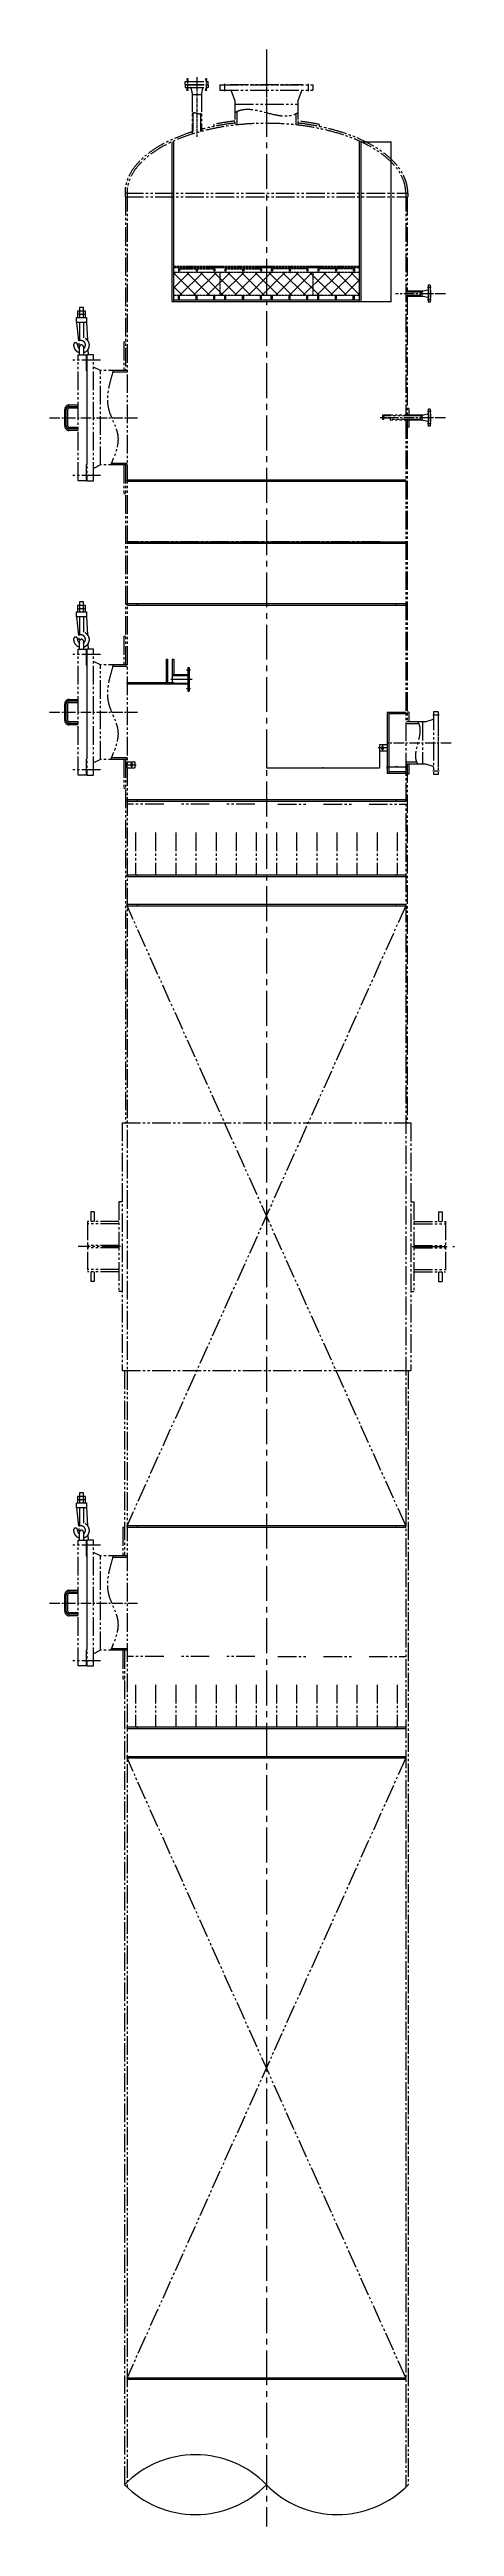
# Model space of a CAD drawing. Extents: x 45567 to 121349, y -17555 to 19241.
# Drawn here: x 115121 to 117736, y -1326 to 14660 of the extents above; entities that cross this region are included whole.
import ezdxf

# ---------------------------------------------------------------- set-up
doc = ezdxf.new("R2010")
doc.units = 0
doc.header["$LTSCALE"] = 30
doc.header["$MEASUREMENT"] = 0
doc.linetypes.add('CENTER2', pattern=[1.125, 0.75, -0.125, 0.125, -0.125])
doc.linetypes.add('LIDIVIDE', pattern=[0.65, 0.4, -0.05, 0.05, -0.05, 0.05, -0.05])
doc.layers.get('DEFPOINTS').update_dxf_attribs({"linetype": 'CONTINUOUS'})
for name, color, linetype in [('1', 2, 'CONTINUOUS'), ('2', 1, 'CONTINUOUS'), ('3', 3, 'CENTER2'), ('4', 3, 'CENTER2'), ('5', 6, 'LIDIVIDE')]:
    doc.layers.add(name, color=color, linetype=linetype)
doc.styles.add('HZ', font='simplex.shx', dxfattribs={"width": 0.75, "bigfont": 'SBTXT.shx'})
doc.dimstyles.new('STANDARD$0', dxfattribs={"dimtxt": 3.2, "dimasz": 2.8, "dimexe": 0.6, "dimexo": 0.6, "dimgap": 1, "dimtad": 1, "dimdec": 0, "dimzin": 0, "dimdsep": 46, "dimtxsty": 'HZ', "dimcen": 0.09, "dimadec": 0, "dimazin": 0, "dimtfac": 1, "dimtdec": 0, "dimtmove": 0, "dimatfit": 3, "dimfxl": 0, "dimtolj": 1, "dimtzin": 0, "dimarcsym": 0})

# ---------------------------------------------------------------- blocks, each defined once
blk = doc.blocks.new('*D2406')
at = {"layer": '1', "color": 0, "lineweight": -2}
for p, q in [((117132, 14065), (117329, 14065)), ((117328, 13037), (117328, 14062)), ((117132, 13034), (117329, 13034))]:
    blk.add_line(p, q, dxfattribs=at)
at = {"layer": '1', "color": 0}
for points in [[(117328, 14062), (117329, 14062), (117328, 14065)], [(117328, 13037), (117329, 13037), (117328, 13034)]]:
    blk.add_solid(points, dxfattribs=at)
at = {"layer": 'DEFPOINTS', "color": 0}
for p in [(117132, 14065), (117328, 14065), (117132, 13034)]:
    blk.add_point(p, dxfattribs=at)
at = {"layer": '1', "color": 0, "insert": (117326, 13550), "char_height": 3.2, "attachment_point": 5, "rotation": 90, "style": 'HZ'}
blk.add_mtext('\\A1;1031', dxfattribs=at)
blk = doc.blocks.new('*D2510')
at = {"layer": '1', "color": 0, "lineweight": -2}
for p, q in [((116522, 10132), (116522, 10022)), ((117252, 10132), (117252, 10022)), ((117249, 10023), (116524, 10023))]:
    blk.add_line(p, q, dxfattribs=at)
at = {"layer": '1', "color": 0}
for points in [[(116524, 10023), (116524, 10022), (116522, 10023)], [(117249, 10023), (117249, 10022), (117252, 10023)]]:
    blk.add_solid(points, dxfattribs=at)
at = {"layer": 'DEFPOINTS', "color": 0}
for p in [(116522, 10133), (117252, 10133), (116522, 10023)]:
    blk.add_point(p, dxfattribs=at)
at = {"layer": '1', "color": 0, "insert": (116887, 10025), "char_height": 3.2, "attachment_point": 5, "style": 'HZ'}
blk.add_mtext('\\A1;730', dxfattribs=at)
blk = doc.blocks.new('*D2511')
at = {"layer": '1', "color": 0, "lineweight": -2}
for p, q in [((117302, 10023), (117302, 10032)), ((117304, 10031), (117419, 10031)), ((117422, 10023), (117422, 10032))]:
    blk.add_line(p, q, dxfattribs=at)
at = {"layer": '1', "color": 0}
for points in [[(117304, 10032), (117304, 10031), (117302, 10031)], [(117419, 10032), (117419, 10031), (117422, 10031)]]:
    blk.add_solid(points, dxfattribs=at)
at = {"layer": 'DEFPOINTS', "color": 0}
for p in [(117302, 10022), (117422, 10031), (117422, 10022)]:
    blk.add_point(p, dxfattribs=at)
at = {"layer": '1', "color": 0, "insert": (117362, 10034), "char_height": 3.2, "attachment_point": 5, "style": 'HZ'}
blk.add_mtext('\\A1;120', dxfattribs=at)

msp = doc.modelspace()

# ---------------------------------------------------------------- hatches: boundary and pattern name
at = {"layer": '5'}
h = msp.add_hatch(dxfattribs=at)
h.set_pattern_fill('ANSI37', color=256, scale=500, style=0)
h.set_pattern_definition([(45, (-7331.306, 9e-13), (-44.194174, 44.194174), []), (135, (-7331.306, 9e-13), (-44.194174, -44.194174), [])])
h.paths.add_polyline_path([(116221.51454, 13074.188328), (116221.51454, 13224.188328), (115921.51454, 13224.188328), (115921.51454, 13074.188328)])
h.paths.add_polyline_path([(116521.51454, 13074.188328), (116521.51454, 13224.188328), (116221.51454, 13224.188328), (116221.51454, 13074.188328)])
h.paths.add_polyline_path([(116821.51454, 13074.188328), (116821.51454, 13224.188328), (116521.51454, 13224.188328), (116521.51454, 13074.188328)])
h.paths.add_polyline_path([(117121.51454, 13074.188328), (117121.51454, 13224.188328), (116821.51454, 13224.188328), (116821.51454, 13074.188328)])

# ---------------------------------------------------------------- linework, layer by layer
at = {"layer": '1'}
for centre, start, end in [((116063.51454, -1501.704425), 44.2229665994, 135.7770334006), ((116063.51454, -610.218672), 224.2229665994, 315.7770334006), ((116979.51454, -610.218672), 224.2229665994, 315.7770334006)]:
    msp.add_arc(centre, 639.101488, start, end, dxfattribs=at)
at = {"layer": '2'}
for p, q in [((115921.51454, 14069.598525), (115921.51454, 13034.188328)), ((117121.51454, 14069.598525), (117121.51454, 13034.188328)), ((115911.51454, 14065.058393), (115911.51454, 13034.188328)), ((117131.51454, 14065.058393), (117131.51454, 13034.188328)), ((115608.51454, 13734.188328), (115608.51454, 13709.188328)), ((115911.51454, 13034.188328), (117131.51454, 13034.188328)), ((115921.51454, 13044.188328), (117121.51454, 13044.188328)), ((115621.51454, 11884.188328), (117421.51454, 11884.188328)), ((115621.51454, 11874.188328), (115621.51454, 11884.188328)), ((115621.51454, 11874.188328), (117421.51454, 11874.188328)), ((115686.51454, 11884.188328), (115686.51454, 11874.188328)), ((117356.51454, 11884.188328), (117356.51454, 11874.188328)), ((117421.51454, 11874.188328), (117421.51454, 11884.188328)), ((115621.51454, 11484.188328), (117421.51454, 11484.188328)), ((115621.51454, 11474.188328), (115621.51454, 11484.188328)), ((115621.51454, 11474.188328), (117421.51454, 11474.188328)), ((115686.51454, 11484.188328), (115686.51454, 11474.188328)), ((117356.51454, 11484.188328), (117356.51454, 11474.188328)), ((117421.51454, 11474.188328), (117421.51454, 11484.188328)), ((115621.51454, 11084.188328), (117421.51454, 11084.188328)), ((115621.51454, 11074.188328), (115621.51454, 11084.188328)), ((115621.51454, 11074.188328), (117421.51454, 11074.188328)), ((115686.51454, 11084.188328), (115686.51454, 11074.188328)), ((117356.51454, 11084.188328), (117356.51454, 11074.188328)), ((117421.51454, 11074.188328), (117421.51454, 11084.188328)), ((115873.51454, 10726.188328), (115883.51454, 10726.188328)), ((115873.51454, 10726.188328), (115873.51454, 10576.188328)), ((115883.51454, 10726.188328), (115883.51454, 10576.188328)), ((115913.51454, 10726.188328), (115913.51454, 10576.188328)), ((115913.51454, 10726.188328), (115923.51454, 10726.188328)), ((115923.51454, 10726.188328), (115923.51454, 10626.488328)), ((115621.51454, 10576.188328), (115923.51454, 10576.188328)), ((115621.51454, 10566.188328), (115621.51454, 10576.188328)), ((115621.51454, 10566.188328), (116013.51454, 10566.188328)), ((115913.51454, 10626.488328), (116013.51454, 10626.488328)), ((115913.51454, 10620.888328), (116013.51454, 10620.888328)), ((115923.51454, 10576.188328), (115923.51454, 10571.188328)), ((115923.51454, 10571.788328), (116013.51454, 10571.788328)), ((116013.51454, 10672.538328), (116013.51454, 10520.138328)), ((116013.51454, 10672.538328), (116023.51454, 10672.538328)), ((116023.51454, 10672.538328), (116023.51454, 10520.138328)), ((116013.51454, 10520.138328), (116023.51454, 10520.138328)), ((117301.51454, 10382.688328), (117301.51454, 9987.688328)), ((117421.51454, 10382.688328), (117301.51454, 10382.688328)), ((117311.51454, 10382.688328), (117311.51454, 9987.688328)), ((117421.51454, 10372.688328), (117311.51454, 10372.688328)), ((117421.51454, 10382.688328), (117421.51454, 10372.688328)), ((117251.51454, 10172.688328), (117251.51454, 10132.688328)), ((117301.51454, 10172.688328), (117251.51454, 10172.688328)), ((117301.51454, 10132.688328), (117251.51454, 10132.688328)), ((117265.51454, 10156.688328), (117265.51454, 10148.688328)), ((117277.51454, 10156.688328), (117277.51454, 10148.688328)), ((115621.51454, 10064.188328), (115671.51454, 10064.188328)), ((115621.51454, 10024.188328), (115621.51454, 10064.188328)), ((115621.51454, 10024.188328), (115671.51454, 10024.188328)), ((115645.51454, 10048.188328), (115645.51454, 10040.188328)), ((115657.51454, 10048.188328), (115657.51454, 10040.188328)), ((115671.51454, 10064.188328), (115671.51454, 10024.188328)), ((117421.51454, 9987.688328), (117301.51454, 9987.688328)), ((117421.51454, 9997.688328), (117311.51454, 9997.688328)), ((117421.51454, 9997.688328), (117421.51454, 9987.688328)), ((115621.51454, 9819.188328), (117421.51454, 9819.188328)), ((115621.51454, 9809.188328), (115621.51454, 9819.188328)), ((115621.51454, 9809.188328), (117421.51454, 9809.188328)), ((115686.51454, 9819.188328), (115686.51454, 9809.188328)), ((117356.51454, 9819.188328), (117356.51454, 9809.188328)), ((117421.51454, 9809.188328), (117421.51454, 9819.188328)), ((115621.51454, 9334.188328), (117421.51454, 9334.188328)), ((115621.51454, 9324.188328), (115621.51454, 9334.188328)), ((115621.51454, 9324.188328), (117421.51454, 9324.188328)), ((115686.51454, 9334.188328), (115686.51454, 9324.188328)), ((117356.51454, 9334.188328), (117356.51454, 9324.188328)), ((117421.51454, 9324.188328), (117421.51454, 9334.188328)), ((115621.51454, 9144.188328), (117421.51454, 9144.188328)), ((115621.51454, 9134.188328), (115621.51454, 9144.188328)), ((115621.51454, 9134.188328), (117421.51454, 9134.188328)), ((115686.51454, 9144.188328), (115686.51454, 9134.188328)), ((117356.51454, 9144.188328), (117356.51454, 9134.188328)), ((117421.51454, 9134.188328), (117421.51454, 9144.188328)), ((115621.51454, 5134.188328), (117421.51454, 5134.188328)), ((115621.51454, 5124.188328), (115621.51454, 5134.188328)), ((115621.51454, 5124.188328), (117421.51454, 5124.188328)), ((115686.51454, 5134.188328), (115686.51454, 5124.188328)), ((117356.51454, 5134.188328), (117356.51454, 5124.188328)), ((117421.51454, 5124.188328), (117421.51454, 5134.188328)), ((115621.51454, 3834.188328), (117421.51454, 3834.188328)), ((115621.51454, 3824.188328), (115621.51454, 3834.188328)), ((115621.51454, 3824.188328), (117421.51454, 3824.188328)), ((115686.51454, 3834.188328), (115686.51454, 3824.188328)), ((117356.51454, 3834.188328), (117356.51454, 3824.188328)), ((117421.51454, 3824.188328), (117421.51454, 3834.188328)), ((115621.51454, 3644.188328), (117421.51454, 3644.188328)), ((115621.51454, 3634.188328), (115621.51454, 3644.188328)), ((115621.51454, 3634.188328), (117421.51454, 3634.188328)), ((115686.51454, 3644.188328), (115686.51454, 3634.188328)), ((117356.51454, 3644.188328), (117356.51454, 3634.188328)), ((117421.51454, 3634.188328), (117421.51454, 3644.188328)), ((115621.51454, -365.811672), (117421.51454, -365.811672)), ((115621.51454, -375.811672), (115621.51454, -365.811672)), ((115621.51454, -375.811672), (115621.51454, -365.811672)), ((115621.51454, -375.811672), (117421.51454, -375.811672)), ((115686.51454, -365.811672), (115686.51454, -375.811672)), ((117356.51454, -365.811672), (117356.51454, -375.811672)), ((117421.51454, -375.811672), (117421.51454, -365.811672)), ((117421.51454, -375.811672), (117421.51454, -365.811672))]:
    msp.add_line(p, q, dxfattribs=at)
for centre, radius, start, end in [((115918.51454, 10571.188328), 5, 270, 360), ((117271.51454, 10156.688328), 6, 0, 180), ((117271.51454, 10148.688328), 6, 180, 360), ((115651.51454, 10048.188328), 6, 360, 180), ((115651.51454, 10040.188328), 6, 180, 0)]:
    msp.add_arc(centre, radius, start, end, dxfattribs=at)
at = {"layer": '3', "ltscale": 10}
for p, q in [((116521.51454, 14660.444857), (116521.51454, -1325.650288)), ((115903.769064, 10596.338328), (116041.413334, 10596.338328)), ((116005.6701, 10656.638328), (116031.685253, 10656.638328)), ((116013.51454, 10661.138328), (116023.51454, 10661.138328)), ((116013.51454, 10652.138328), (116023.51454, 10652.138328)), ((116005.6701, 10536.038328), (116031.685253, 10536.038328)), ((116013.51454, 10540.538328), (116023.51454, 10540.538328)), ((116013.51454, 10531.538328), (116023.51454, 10531.538328)), ((117463.544029, 6934.188328), (117736.085157, 6934.188328))]:
    msp.add_line(p, q, dxfattribs=at)
at = {"layer": '3', "ltscale": 3}
for p, q in [((117678.62, 13084.188328), (117354.793713, 13084.188328)), ((115121.060909, 12284.188328), (115688.235366, 12284.188328)), ((117678.62, 12284.188328), (117256.448947, 12284.188328)), ((115121.060909, 10384.188328), (115688.235366, 10384.188328)), ((117306.044564, 10152.688328), (117242.715953, 10152.688328)), ((117271.51454, 10168.384726), (117271.51454, 10137.697756)), ((117714.573922, 10184.188328), (117301.149183, 10184.188328)), ((115616.984516, 10044.188328), (115680.313126, 10044.188328)), ((115651.51454, 10059.884726), (115651.51454, 10029.197756)), ((115121.060909, 4634.188328), (115688.235366, 4634.188328))]:
    msp.add_line(p, q, dxfattribs=at)
at = {"layer": '4'}
for p, q in [((116011.26454, 14473.533609), (116011.26454, 14393.486048)), ((116071.51454, 14481.124148), (116071.51454, 14096.70811)), ((116131.76454, 14473.533609), (116131.76454, 14393.486048)), ((116521.51454, 14444.188328), (116521.51454, 14124.188328))]:
    msp.add_line(p, q, dxfattribs=at)
at = {"layer": '5', "ltscale": 10}
for p, q in [((115996.51454, 14435.788328), (115996.51454, 14453.688328)), ((115996.51454, 14453.688328), (116146.51454, 14453.688328)), ((115996.51454, 14435.788328), (116146.51454, 14435.788328)), ((115996.51454, 14432.588328), (116146.51454, 14432.588328)), ((115996.51454, 14432.588328), (115996.51454, 14414.688328)), ((115996.51454, 14414.688328), (116146.51454, 14414.688328)), ((116005.497766, 14472.489326), (116017.031314, 14460.955778)), ((116017.031314, 14472.489326), (116005.497766, 14460.955778)), ((116005.497766, 14395.887331), (116017.031314, 14407.420879)), ((116017.031314, 14395.887331), (116005.497766, 14407.420879)), ((116025.51454, 14434.188328), (116025.51454, 14435.788328)), ((116025.51454, 14434.188328), (116117.51454, 14434.188328)), ((116025.51454, 14434.188328), (116025.51454, 14432.588328)), ((116025.51454, 14434.188328), (116117.51454, 14434.188328)), ((116033.365008, 14411.276844), (116041.230903, 14379.724383)), ((116109.664071, 14411.276844), (116101.798176, 14379.724383)), ((116117.51454, 14434.188328), (116117.51454, 14435.788328)), ((116117.51454, 14434.188328), (116117.51454, 14432.588328)), ((116137.531314, 14472.489326), (116125.997766, 14460.955778)), ((116125.997766, 14472.489326), (116137.531314, 14460.955778)), ((116137.531314, 14395.887331), (116125.997766, 14407.420879)), ((116125.997766, 14395.887331), (116137.531314, 14407.420879)), ((116146.51454, 14435.788328), (116146.51454, 14453.688328)), ((116146.51454, 14432.588328), (116146.51454, 14414.688328)), ((116221.51454, 14432.588328), (116821.51454, 14432.588328)), ((116221.51454, 14432.588328), (116221.51454, 14397.188328)), ((116221.51454, 14397.188328), (116821.51454, 14397.188328)), ((116251.51454, 14439.188328), (116251.51454, 14392.188328)), ((116286.51454, 14434.188328), (116756.51454, 14434.188328)), ((116286.51454, 14434.188328), (116286.51454, 14432.588328)), ((116294.104979, 14394.257503), (116318.032085, 14329.947495)), ((116748.9241, 14394.257503), (116724.996994, 14329.947495)), ((116756.51454, 14434.188328), (116756.51454, 14432.588328)), ((116791.51454, 14439.188328), (116791.51454, 14392.188328)), ((116821.51454, 14432.588328), (116821.51454, 14397.188328)), ((116041.36454, 14378.635867), (116041.36454, 14114.798357)), ((116041.36454, 14370.188328), (116101.66454, 14370.188328)), ((116046.96454, 14252.224912), (116046.96454, 14116.550165)), ((116096.06454, 14246.47738), (116096.06454, 14130.733501)), ((116101.66454, 14378.635867), (116101.66454, 14132.222867)), ((116318.31454, 14328.37832), (116318.31454, 14172.568802)), ((116318.31454, 14307.188328), (116724.71454, 14307.188328)), ((116330.81454, 14260.5811), (116330.81454, 14173.970521)), ((116712.21454, 14246.397896), (116712.21454, 14173.970521)), ((116724.71454, 14328.37832), (116724.71454, 14172.568802)), ((116181.51454, 14177.367261), (116181.51454, 14164.106885)), ((116861.51454, 14177.367289), (116861.51454, 14164.107078)), ((115608.51454, 13734.188328), (117434.51454, 13734.188328)), ((115608.51454, 13709.188328), (117434.51454, 13709.188328)), ((115611.51454, 13709.188328), (115611.51454, 12588.988328)), ((115621.51454, 13734.188328), (115621.51454, -1071.831835)), ((117421.51454, 13734.188328), (117421.51454, 12301.038328)), ((117431.51454, 13709.188328), (117431.51454, 13101.038328)), ((117434.51454, 13734.188328), (117434.51454, 13709.188328)), ((117586.51454, 13123.938328), (117562.01454, 13123.938328)), ((117579.91454, 13139.188328), (117567.01454, 13139.188328)), ((117567.01454, 13139.188328), (117567.01454, 13029.188328)), ((117579.91454, 13139.188328), (117579.91454, 13029.188328)), ((117581.51454, 13109.688328), (117579.91454, 13109.688328)), ((117581.51454, 13109.688328), (117581.51454, 13058.688328)), ((115352.904679, 12972.528328), (115302.104679, 12972.528328)), ((115302.104679, 12972.528328), (115302.104679, 12931.888328)), ((115302.104679, 12952.208328), (115352.904679, 12952.208328)), ((115340.204679, 12995.388328), (115314.804679, 12995.388328)), ((115314.804679, 12995.388328), (115314.804679, 12931.888328)), ((115340.204679, 12931.888328), (115340.204679, 12995.388328)), ((115352.904679, 12931.888328), (115352.904679, 12972.528328)), ((117532.021613, 13101.038328), (117421.51454, 13101.038328)), ((117519.562643, 13095.498328), (117421.51454, 13095.498328)), ((117514.616437, 13072.878328), (117421.51454, 13072.878328)), ((117532.021613, 13067.338328), (117421.51454, 13067.338328)), ((117431.51454, 13067.338328), (117431.51454, 12301.038328)), ((117525.51454, 13101.038328), (117525.51454, 13067.338328)), ((117563.488704, 13107.906512), (117532.995777, 13101.145037)), ((117563.488704, 13060.470144), (117532.995777, 13067.231619)), ((117586.51454, 13044.438328), (117562.01454, 13044.438328)), ((117579.91454, 13029.188328), (117567.01454, 13029.188328)), ((117581.51454, 13058.688328), (117579.91454, 13058.688328)), ((115295.878309, 12931.888328), (115327.504679, 12931.888328)), ((115295.878309, 12898.868328), (115295.878309, 12931.888328)), ((115360.055851, 12898.868328), (115295.878309, 12898.868328)), ((115295.878309, 12898.868328), (115313.324164, 12730.862177)), ((115314.804679, 12898.868328), (115314.804679, 12780.758328)), ((115327.504679, 12931.888328), (115360.055851, 12931.888328)), ((115340.204679, 12898.868328), (115340.204679, 12799.808328)), ((115360.055851, 12931.888328), (115360.055851, 12898.868328)), ((115360.055851, 12898.868328), (115365.605213, 12785.127354)), ((115450.535492, 12656.721661), (115272.493587, 12656.721661)), ((115450.535492, 12656.721661), (115272.493587, 12656.721661)), ((115306.360254, 12690.588328), (115358.611683, 12690.588328)), ((115306.360254, 11877.788328), (115306.360254, 12690.588328)), ((115314.804679, 12690.588328), (115314.804679, 12741.388328)), ((115340.204679, 12741.388328), (115340.204679, 12690.588328)), ((115358.611683, 12690.588328), (115358.611683, 12588.988328)), ((115406.025016, 12690.588328), (115361.51454, 12690.588328)), ((115361.51454, 12690.588328), (115361.51454, 11877.788328)), ((115368.641317, 12722.8987), (115370.217723, 12690.588328)), ((115406.025016, 11877.788328), (115406.025016, 12690.588328)), ((115601.51454, 12774.188328), (115611.51454, 12774.188328)), ((115601.51454, 12774.188328), (115601.51454, 12588.988328)), ((115358.611683, 12588.988328), (115361.51454, 12586.085471)), ((115361.51454, 12586.085471), (115361.51454, 11982.291186)), ((115450.535492, 12588.988328), (115406.025016, 12611.243566)), ((115621.51454, 12588.988328), (115450.535492, 12588.988328)), ((115450.535492, 11979.388328), (115450.535492, 12588.988328)), ((115621.51454, 12578.988328), (115529.200537, 12578.988328)), ((115219.27454, 12230.969281), (115219.27454, 12337.407376)), ((115228.95073, 12230.969281), (115228.95073, 12337.407376)), ((115238.626921, 12230.969281), (115238.626921, 12337.407376)), ((115248.303111, 12366.435947), (115306.360254, 12366.435947)), ((115248.303111, 12356.759757), (115306.360254, 12356.759757)), ((115248.303111, 12347.083566), (115306.360254, 12347.083566)), ((117441.51454, 12344.188328), (117431.51454, 12344.188328)), ((117441.51454, 12344.188328), (117441.51454, 12301.038328)), ((117586.51454, 12323.938328), (117562.01454, 12323.938328)), ((117579.91454, 12339.188328), (117567.01454, 12339.188328)), ((117567.01454, 12339.188328), (117567.01454, 12229.188328)), ((117579.91454, 12339.188328), (117579.91454, 12229.188328)), ((117581.51454, 12309.688328), (117579.91454, 12309.688328)), ((117581.51454, 12309.688328), (117581.51454, 12258.688328)), ((115306.360254, 12221.29309), (115248.303111, 12221.29309)), ((115306.360254, 12211.6169), (115248.303111, 12211.6169)), ((115306.360254, 12201.940709), (115248.303111, 12201.940709)), ((117532.021613, 12301.038328), (117271.51454, 12301.038328)), ((117271.51454, 12301.038328), (117271.51454, 12272.878328)), ((117277.05454, 12272.878328), (117271.51454, 12272.878328)), ((117519.562643, 12295.498328), (117277.05454, 12295.498328)), ((117277.05454, 12295.498328), (117277.05454, 12272.878328)), ((117277.05454, 12284.188328), (117321.51454, 12284.188328)), ((117321.51454, 12284.188328), (117321.51454, 12267.338328)), ((117514.616437, 12272.878328), (117321.51454, 12272.878328)), ((117532.021613, 12267.338328), (117321.51454, 12267.338328)), ((117421.51454, 12267.338328), (117421.51454, -1071.831835)), ((117431.51454, 12267.338328), (117431.51454, 10320.688328)), ((117441.51454, 12224.188328), (117431.51454, 12224.188328)), ((117441.51454, 12267.338328), (117441.51454, 12224.188328)), ((117525.51454, 12301.038328), (117525.51454, 12267.338328)), ((117563.488704, 12307.906512), (117532.995777, 12301.145037)), ((117563.488704, 12260.470144), (117532.995777, 12267.231619)), ((117586.51454, 12244.438328), (117562.01454, 12244.438328)), ((117579.91454, 12229.188328), (117567.01454, 12229.188328)), ((117581.51454, 12258.688328), (117579.91454, 12258.688328)), ((115450.535492, 11911.654995), (115272.493587, 11911.654995)), ((115450.535492, 11911.654995), (115272.493587, 11911.654995)), ((115358.611683, 11877.788328), (115306.360254, 11877.788328)), ((115361.51454, 11982.291186), (115358.611683, 11979.388328)), ((115358.611683, 11979.388328), (115358.611683, 11877.788328)), ((115361.51454, 11877.788328), (115406.025016, 11877.788328)), ((115450.535492, 11979.388328), (115406.025016, 11957.13309)), ((115621.51454, 11979.388328), (115450.535492, 11979.388328)), ((115621.51454, 11989.388328), (115519.991888, 11989.388328)), ((115601.51454, 11979.388328), (115601.51454, 11794.188328)), ((115611.51454, 11979.388328), (115611.51454, 10688.988328)), ((115787.40017, 11884.188328), (117421.51454, 11884.188328)), ((115601.51454, 11794.188328), (115611.51454, 11794.188328)), ((117255.628909, 11484.188328), (115621.51454, 11484.188328)), ((115295.878309, 11031.888328), (115327.504679, 11031.888328)), ((115295.878309, 10998.868328), (115295.878309, 11031.888328)), ((115352.904679, 11072.528328), (115302.104679, 11072.528328)), ((115302.104679, 11072.528328), (115302.104679, 11031.888328)), ((115302.104679, 11052.208328), (115352.904679, 11052.208328)), ((115340.204679, 11095.388328), (115314.804679, 11095.388328)), ((115314.804679, 11095.388328), (115314.804679, 11031.888328)), ((115327.504679, 11031.888328), (115360.055851, 11031.888328)), ((115340.204679, 11031.888328), (115340.204679, 11095.388328)), ((115352.904679, 11031.888328), (115352.904679, 11072.528328)), ((115360.055851, 11031.888328), (115360.055851, 10998.868328)), ((115787.40017, 11084.188328), (117421.51454, 11084.188328)), ((115360.055851, 10998.868328), (115295.878309, 10998.868328)), ((115295.878309, 10998.868328), (115313.324164, 10830.862177)), ((115314.804679, 10998.868328), (115314.804679, 10880.758328)), ((115340.204679, 10998.868328), (115340.204679, 10899.808328)), ((115360.055851, 10998.868328), (115365.605213, 10885.127354)), ((115601.51454, 10874.188328), (115611.51454, 10874.188328)), ((115601.51454, 10874.188328), (115601.51454, 10688.988328)), ((115450.535492, 10756.721661), (115272.493587, 10756.721661)), ((115450.535492, 10756.721661), (115272.493587, 10756.721661)), ((115306.360254, 10790.588328), (115358.611683, 10790.588328)), ((115306.360254, 9977.788328), (115306.360254, 10790.588328)), ((115314.804679, 10790.588328), (115314.804679, 10841.388328)), ((115340.204679, 10841.388328), (115340.204679, 10790.588328)), ((115358.611683, 10790.588328), (115358.611683, 10688.988328)), ((115406.025016, 10790.588328), (115361.51454, 10790.588328)), ((115361.51454, 10790.588328), (115361.51454, 9977.788328)), ((115368.641317, 10822.8987), (115370.217723, 10790.588328)), ((115406.025016, 9977.788328), (115406.025016, 10790.588328)), ((115450.535492, 10688.988328), (115406.025016, 10711.243566)), ((115358.611683, 10688.988328), (115361.51454, 10686.085471)), ((115361.51454, 10686.085471), (115361.51454, 10082.291186)), ((115621.51454, 10688.988328), (115450.535492, 10688.988328)), ((115450.535492, 10079.388328), (115450.535492, 10688.988328)), ((115621.51454, 10678.988328), (115529.200537, 10678.988328)), ((115219.27454, 10330.969281), (115219.27454, 10437.407376)), ((115228.95073, 10330.969281), (115228.95073, 10437.407376)), ((115238.626921, 10330.969281), (115238.626921, 10437.407376)), ((115248.303111, 10466.435947), (115306.360254, 10466.435947)), ((115248.303111, 10456.759757), (115306.360254, 10456.759757)), ((115248.303111, 10447.083566), (115306.360254, 10447.083566)), ((115306.360254, 10321.29309), (115248.303111, 10321.29309)), ((115306.360254, 10311.6169), (115248.303111, 10311.6169)), ((115306.360254, 10301.940709), (115248.303111, 10301.940709)), ((117548.83161, 10320.688328), (117421.51454, 10320.688328)), ((117505.49145, 10307.988328), (117421.51454, 10307.988328)), ((117441.51454, 10384.188328), (117431.51454, 10384.188328)), ((117441.51454, 10384.188328), (117441.51454, 10320.688328)), ((117529.51454, 10320.688328), (117529.51454, 10047.688328)), ((117597.849648, 10335.705061), (117550.166719, 10320.890947)), ((117636.51454, 10365.188328), (117596.01454, 10365.188328)), ((117629.91454, 10386.688328), (117601.01454, 10386.688328)), ((117601.01454, 10386.688328), (117601.01454, 9981.688328)), ((117629.91454, 10386.688328), (117629.91454, 9981.688328)), ((117631.51454, 10346.188328), (117629.91454, 10346.188328)), ((117631.51454, 10346.188328), (117631.51454, 10022.188328)), ((115361.51454, 10082.291186), (115358.611683, 10079.388328)), ((115358.611683, 10079.388328), (115358.611683, 9977.788328)), ((115450.535492, 10079.388328), (115406.025016, 10057.13309)), ((115621.51454, 10079.388328), (115450.535492, 10079.388328)), ((115621.51454, 10089.388328), (115519.991888, 10089.388328)), ((115601.51454, 10079.388328), (115601.51454, 9894.188328)), ((115611.51454, 10079.388328), (115611.51454, 7734.188328)), ((115450.535492, 10011.654995), (115272.493587, 10011.654995)), ((115450.535492, 10011.654995), (115272.493587, 10011.654995)), ((115358.611683, 9977.788328), (115306.360254, 9977.788328)), ((115361.51454, 9977.788328), (115406.025016, 9977.788328)), ((117491.851696, 10060.388328), (117421.51454, 10060.388328)), ((117548.83161, 10047.688328), (117421.51454, 10047.688328)), ((117431.51454, 10047.688328), (117431.51454, 7734.188328)), ((117441.51454, 9984.188328), (117431.51454, 9984.188328)), ((117441.51454, 10047.688328), (117441.51454, 9984.188328)), ((117597.849648, 10032.671595), (117550.166719, 10047.485709)), ((117636.51454, 10003.188328), (117596.01454, 10003.188328)), ((117629.91454, 9981.688328), (117601.01454, 9981.688328)), ((117631.51454, 10022.188328), (117629.91454, 10022.188328)), ((115601.51454, 9894.188328), (115611.51454, 9894.188328)), ((115858.438137, 9789.032421), (115621.51454, 9789.032421)), ((116152.574935, 9789.032421), (115961.152573, 9789.032421)), ((116446.711733, 9789.032421), (116255.289371, 9789.032421)), ((116596.317347, 9789.032421), (116787.739709, 9789.032421)), ((116890.454145, 9789.032421), (117081.876507, 9789.032421)), ((117184.590943, 9789.032421), (117421.51454, 9789.032421)), ((115676.51454, 9606.621313), (115676.51454, 9334.188328)), ((115806.51454, 9606.621313), (115806.51454, 9334.188328)), ((115936.51454, 9606.621313), (115936.51454, 9334.188328)), ((116066.51454, 9606.621313), (116066.51454, 9334.188328)), ((116196.51454, 9606.621313), (116196.51454, 9334.188328)), ((116326.51454, 9606.621313), (116326.51454, 9334.188328)), ((116456.51454, 9606.621313), (116456.51454, 9334.188328)), ((116586.51454, 9606.621313), (116586.51454, 9334.188328)), ((116716.51454, 9606.621313), (116716.51454, 9334.188328)), ((116846.51454, 9606.621313), (116846.51454, 9334.188328)), ((116976.51454, 9606.621313), (116976.51454, 9334.188328)), ((117106.51454, 9606.621313), (117106.51454, 9334.188328)), ((117236.51454, 9606.621313), (117236.51454, 9334.188328)), ((117366.51454, 9606.621313), (117366.51454, 9334.188328)), ((117421.51454, 9134.188328), (115621.51454, 5134.188328)), ((117421.51454, 5134.188328), (115621.51454, 9134.188328)), ((115589.51454, 7734.188328), (117453.51454, 7734.188328)), ((115589.51454, 7734.188328), (115589.51454, 6134.188328)), ((117453.51454, 7734.188328), (117453.51454, 6134.188328)), ((115569.51454, 7224.188328), (115569.51454, 6644.188328)), ((115589.51454, 7224.188328), (115569.51454, 7224.188328)), ((117453.51454, 7224.188328), (117473.51454, 7224.188328)), ((117473.51454, 7224.188328), (117473.51454, 6644.188328)), ((115569.51454, 7096.688328), (115365.51454, 7096.688328)), ((115365.51454, 7096.688328), (115365.51454, 6771.688328)), ((115569.51454, 7080.688328), (115365.51454, 7080.688328)), ((115387.51454, 7159.188328), (115387.51454, 7096.688328)), ((115409.51454, 7159.188328), (115387.51454, 7159.188328)), ((115409.51454, 7159.188328), (115409.51454, 7096.688328)), ((117473.51454, 7096.688328), (117677.51454, 7096.688328)), ((117473.51454, 7080.688328), (117677.51454, 7080.688328)), ((117633.51454, 7159.188328), (117633.51454, 7096.688328)), ((117633.51454, 7159.188328), (117655.51454, 7159.188328)), ((117655.51454, 7159.188328), (117655.51454, 7096.688328)), ((117677.51454, 7096.688328), (117677.51454, 6771.688328)), ((115579.48505, 6934.188328), (115306.943923, 6934.188328)), ((115569.51454, 6942.188328), (115365.51454, 6942.188328)), ((115569.51454, 6926.188328), (115365.51454, 6926.188328)), ((117473.51454, 6942.188328), (117677.51454, 6942.188328)), ((117473.51454, 6926.188328), (117677.51454, 6926.188328)), ((115569.51454, 6787.688328), (115365.51454, 6787.688328)), ((115569.51454, 6771.688328), (115365.51454, 6771.688328)), ((115387.51454, 6771.688328), (115387.51454, 6709.188328)), ((115409.51454, 6771.688328), (115409.51454, 6709.188328)), ((117473.51454, 6787.688328), (117677.51454, 6787.688328)), ((117473.51454, 6771.688328), (117677.51454, 6771.688328)), ((117633.51454, 6771.688328), (117633.51454, 6709.188328)), ((117655.51454, 6771.688328), (117655.51454, 6709.188328)), ((115409.51454, 6709.188328), (115387.51454, 6709.188328)), ((115589.51454, 6644.188328), (115569.51454, 6644.188328)), ((117453.51454, 6644.188328), (117473.51454, 6644.188328)), ((117633.51454, 6709.188328), (117655.51454, 6709.188328)), ((115589.51454, 6134.188328), (117453.51454, 6134.188328)), ((115605.51454, 6134.188328), (115605.51454, 4938.988328)), ((117437.51454, 6134.188328), (117437.51454, -1055.961549)), ((115295.878309, 5281.888328), (115327.504679, 5281.888328)), ((115295.878309, 5248.868328), (115295.878309, 5281.888328)), ((115352.904679, 5322.528328), (115302.104679, 5322.528328)), ((115302.104679, 5322.528328), (115302.104679, 5281.888328)), ((115302.104679, 5302.208328), (115352.904679, 5302.208328)), ((115340.204679, 5345.388328), (115314.804679, 5345.388328)), ((115314.804679, 5345.388328), (115314.804679, 5281.888328)), ((115327.504679, 5281.888328), (115360.055851, 5281.888328)), ((115340.204679, 5281.888328), (115340.204679, 5345.388328)), ((115352.904679, 5281.888328), (115352.904679, 5322.528328)), ((115360.055851, 5281.888328), (115360.055851, 5248.868328)), ((115360.055851, 5248.868328), (115295.878309, 5248.868328)), ((115295.878309, 5248.868328), (115313.324164, 5080.862177)), ((115314.804679, 5248.868328), (115314.804679, 5130.758328)), ((115340.204679, 5248.868328), (115340.204679, 5149.808328)), ((115360.055851, 5248.868328), (115365.605213, 5135.127354)), ((115595.51454, 5124.188328), (115605.51454, 5124.188328)), ((115595.51454, 5124.188328), (115595.51454, 4938.988328)), ((115450.535492, 5006.721661), (115272.493587, 5006.721661)), ((115450.535492, 5006.721661), (115272.493587, 5006.721661)), ((115306.360254, 5040.588328), (115358.611683, 5040.588328)), ((115306.360254, 4227.788328), (115306.360254, 5040.588328)), ((115314.804679, 5040.588328), (115314.804679, 5091.388328)), ((115340.204679, 5091.388328), (115340.204679, 5040.588328)), ((115358.611683, 5040.588328), (115358.611683, 4938.988328)), ((115406.025016, 5040.588328), (115361.51454, 5040.588328)), ((115361.51454, 5040.588328), (115361.51454, 4227.788328)), ((115368.641317, 5072.8987), (115370.217723, 5040.588328)), ((115406.025016, 4227.788328), (115406.025016, 5040.588328)), ((115450.535492, 4938.988328), (115406.025016, 4961.243566)), ((115358.611683, 4938.988328), (115361.51454, 4936.085471)), ((115361.51454, 4936.085471), (115361.51454, 4332.291186)), ((115621.51454, 4938.988328), (115450.535492, 4938.988328)), ((115450.535492, 4329.388328), (115450.535492, 4938.988328)), ((115621.51454, 4928.988328), (115529.200537, 4928.988328)), ((115219.27454, 4580.969281), (115219.27454, 4687.407376)), ((115228.95073, 4580.969281), (115228.95073, 4687.407376)), ((115238.626921, 4580.969281), (115238.626921, 4687.407376)), ((115248.303111, 4716.435947), (115306.360254, 4716.435947)), ((115248.303111, 4706.759757), (115306.360254, 4706.759757)), ((115248.303111, 4697.083566), (115306.360254, 4697.083566)), ((115306.360254, 4571.29309), (115248.303111, 4571.29309)), ((115306.360254, 4561.6169), (115248.303111, 4561.6169)), ((115306.360254, 4551.940709), (115248.303111, 4551.940709)), ((115361.51454, 4332.291186), (115358.611683, 4329.388328)), ((115358.611683, 4329.388328), (115358.611683, 4227.788328)), ((115450.535492, 4329.388328), (115406.025016, 4307.13309)), ((115621.51454, 4329.388328), (115450.535492, 4329.388328)), ((115621.51454, 4339.388328), (115519.991888, 4339.388328)), ((115595.51454, 4329.388328), (115595.51454, 4144.188328)), ((115605.51454, 4329.388328), (115605.51454, -1055.961549)), ((115450.535492, 4261.654995), (115272.493587, 4261.654995)), ((115450.535492, 4261.654995), (115272.493587, 4261.654995)), ((115358.611683, 4227.788328), (115306.360254, 4227.788328)), ((115361.51454, 4227.788328), (115406.025016, 4227.788328)), ((115858.438137, 4289.032421), (115621.51454, 4289.032421)), ((116152.574935, 4289.032421), (115961.152573, 4289.032421)), ((116446.711733, 4289.032421), (116255.289371, 4289.032421)), ((116596.317347, 4289.032421), (116787.739709, 4289.032421)), ((116890.454145, 4289.032421), (117081.876507, 4289.032421)), ((117184.590943, 4289.032421), (117421.51454, 4289.032421)), ((115595.51454, 4144.188328), (115605.51454, 4144.188328)), ((115676.51454, 4106.621313), (115676.51454, 3834.188328)), ((115806.51454, 4106.621313), (115806.51454, 3834.188328)), ((115936.51454, 4106.621313), (115936.51454, 3834.188328)), ((116066.51454, 4106.621313), (116066.51454, 3834.188328)), ((116196.51454, 4106.621313), (116196.51454, 3834.188328)), ((116326.51454, 4106.621313), (116326.51454, 3834.188328)), ((116456.51454, 4106.621313), (116456.51454, 3834.188328)), ((116586.51454, 4106.621313), (116586.51454, 3834.188328)), ((116716.51454, 4106.621313), (116716.51454, 3834.188328)), ((116846.51454, 4106.621313), (116846.51454, 3834.188328)), ((116976.51454, 4106.621313), (116976.51454, 3834.188328)), ((117106.51454, 4106.621313), (117106.51454, 3834.188328)), ((117236.51454, 4106.621313), (117236.51454, 3834.188328)), ((117366.51454, 4106.621313), (117366.51454, 3834.188328)), ((117421.51454, 3634.188328), (115621.51454, -365.811672)), ((117421.51454, -365.811672), (115621.51454, 3634.188328))]:
    msp.add_line(p, q, dxfattribs=at)
at = {"layer": '5'}
for p, q in [((115921.51454, 13262.188328), (117121.51454, 13262.188328)), ((115921.51454, 13254.188328), (117121.51454, 13254.188328)), ((115921.51454, 13224.188328), (117121.51454, 13224.188328)), ((115921.51454, 13224.188328), (115921.51454, 13074.188328)), ((115953.202796, 13245.058328), (115953.202796, 13224.188328)), ((115953.202796, 13245.058328), (116189.652796, 13245.058328)), ((115960.382796, 13245.058328), (115960.382796, 13224.188328)), ((116067.837796, 13245.058328), (116067.837796, 13224.188328)), ((116075.017796, 13245.058328), (116075.017796, 13224.188328)), ((116182.472796, 13245.058328), (116182.472796, 13224.188328)), ((116189.652796, 13245.058328), (116189.652796, 13224.188328)), ((116221.51454, 13224.188328), (116221.51454, 13074.188328)), ((116253.202796, 13245.058328), (116253.202796, 13224.188328)), ((116253.202796, 13245.058328), (116489.652796, 13245.058328)), ((116260.382796, 13245.058328), (116260.382796, 13224.188328)), ((116367.837796, 13245.058328), (116367.837796, 13224.188328)), ((116375.017796, 13245.058328), (116375.017796, 13224.188328)), ((116482.472796, 13245.058328), (116482.472796, 13224.188328)), ((116489.652796, 13245.058328), (116489.652796, 13224.188328)), ((116521.51454, 13224.188328), (116521.51454, 13074.188328)), ((116553.376284, 13245.058328), (116553.376284, 13224.188328)), ((116789.826284, 13245.058328), (116553.376284, 13245.058328)), ((116560.556284, 13245.058328), (116560.556284, 13224.188328)), ((116668.011284, 13245.058328), (116668.011284, 13224.188328)), ((116675.191284, 13245.058328), (116675.191284, 13224.188328)), ((116782.646284, 13245.058328), (116782.646284, 13224.188328)), ((116789.826284, 13245.058328), (116789.826284, 13224.188328)), ((116821.51454, 13224.188328), (116821.51454, 13074.188328)), ((116853.376284, 13245.058328), (116853.376284, 13224.188328)), ((117089.826284, 13245.058328), (116853.376284, 13245.058328)), ((116860.556284, 13245.058328), (116860.556284, 13224.188328)), ((116968.011284, 13245.058328), (116968.011284, 13224.188328)), ((116975.191284, 13245.058328), (116975.191284, 13224.188328)), ((117082.646284, 13245.058328), (117082.646284, 13224.188328)), ((117089.826284, 13245.058328), (117089.826284, 13224.188328)), ((117121.51454, 13224.188328), (117121.51454, 13074.188328)), ((115921.51454, 13074.188328), (117121.51454, 13074.188328)), ((115953.202796, 13044.188328), (115953.202796, 13074.188328)), ((115960.382796, 13044.188328), (115960.382796, 13074.188328)), ((116067.837796, 13044.188328), (116067.837796, 13074.188328)), ((116075.017796, 13044.188328), (116075.017796, 13074.188328)), ((116182.472796, 13044.188328), (116182.472796, 13074.188328)), ((116189.652796, 13044.188328), (116189.652796, 13074.188328)), ((116253.202796, 13044.188328), (116253.202796, 13074.188328)), ((116260.382796, 13044.188328), (116260.382796, 13074.188328)), ((116367.837796, 13044.188328), (116367.837796, 13074.188328)), ((116375.017796, 13044.188328), (116375.017796, 13074.188328)), ((116482.472796, 13044.188328), (116482.472796, 13074.188328)), ((116489.652796, 13044.188328), (116489.652796, 13074.188328)), ((116553.376284, 13044.188328), (116553.376284, 13074.188328)), ((116560.556284, 13044.188328), (116560.556284, 13074.188328)), ((116668.011284, 13044.188328), (116668.011284, 13074.188328)), ((116675.191284, 13044.188328), (116675.191284, 13074.188328)), ((116782.646284, 13044.188328), (116782.646284, 13074.188328)), ((116789.826284, 13044.188328), (116789.826284, 13074.188328)), ((116853.376284, 13044.188328), (116853.376284, 13074.188328)), ((116860.556284, 13044.188328), (116860.556284, 13074.188328)), ((116968.011284, 13044.188328), (116968.011284, 13074.188328)), ((116975.191284, 13044.188328), (116975.191284, 13074.188328)), ((117082.646284, 13044.188328), (117082.646284, 13074.188328)), ((117089.826284, 13044.188328), (117089.826284, 13074.188328))]:
    msp.add_line(p, q, dxfattribs=at)
at = {"layer": '5', "ltscale": 10}
for centre, radius, start, end in [((116028.998644, 14410.188328), 4.5, 13.9982615177, 90), ((116114.030435, 14410.188328), 4.5, 90, 166.0017384823), ((116289.887433, 14392.688328), 4.5, 20.4081616194, 90), ((116753.141646, 14392.688328), 4.5, 90, 159.5918383806), ((116036.86454, 14378.635867), 4.5, 0, 13.9982615177), ((116106.16454, 14378.635867), 4.5, 166.0017384823, 180), ((116313.81454, 14328.37832), 4.5, 0, 20.4081616194), ((116729.21454, 14328.37832), 4.5, 159.5918383806, 180), ((117562.51454, 13112.299803), 4.5, 282.5024284388, 0), ((117532.021613, 13105.538328), 4.5, 270, 282.5024284388), ((117532.021613, 13062.838328), 4.5, 77.4975715612, 90), ((117562.51454, 13056.076853), 4.5, 0, 77.4975715612), ((115329.621346, 12752.183328), 48.786756, 282.5288077081, 77.4711922919), ((115327.479269, 12753.75177), 50.8, 178.1877101923, 255.5520850983), ((115289.404679, 12755.358328), 12.7, 0, 180), ((115327.291823, 12752.0769), 25.4, 172.5772075938, 240.5528947596), ((115324.329679, 12753.770828), 28.619063, 303.6900675264, 109.4400348263), ((115327.504679, 12741.388328), 12.7, 0, 180), ((115248.303112, 12337.407376), 29.028571, 90.0000007671, 180.0000007671), ((115248.303111, 12337.407376), 19.352381, 90.0000007671, 180.0000007671), ((115248.303111, 12337.407376), 9.67619, 90.0000007671, 180.0000007671), ((117562.51454, 12312.299803), 4.5, 282.5024284388, 0), ((115248.303111, 12230.969281), 29.028571, 180.0000007671, 270.0000007671), ((115248.303111, 12230.969281), 19.352381, 180.0000007671, 270.0000007671), ((115248.303111, 12230.969281), 9.67619, 180.0000007671, 270.0000007671), ((117532.021613, 12305.538328), 4.5, 270, 282.5024284388), ((117532.021613, 12262.838328), 4.5, 77.4975715612, 90), ((117562.51454, 12256.076853), 4.5, 0, 77.4975715612), ((115324.329679, 10853.770828), 28.619063, 303.6900675264, 109.4400348263), ((115329.621346, 10852.183328), 48.786756, 282.5288077081, 77.4711922919), ((115327.479269, 10853.75177), 50.8, 178.1877101923, 255.5520850983), ((115289.404679, 10855.358328), 12.7, 0, 180), ((115327.291823, 10852.0769), 25.4, 172.5772075938, 240.5528947596), ((115327.504679, 10841.388328), 12.7, 0, 180), ((115248.303112, 10437.407376), 29.028571, 90.0000007671, 180.0000007671), ((115248.303111, 10437.407376), 19.352381, 90.0000007671, 180.0000007671), ((115248.303111, 10437.407376), 9.67619, 90.0000007671, 180.0000007671), ((115248.303111, 10330.969281), 29.028571, 180.0000007671, 270.0000007671), ((115248.303111, 10330.969281), 19.352381, 180.0000007671, 270.0000007671), ((115248.303111, 10330.969281), 9.67619, 180.0000007671, 270.0000007671), ((117548.83161, 10325.188328), 4.5, 270, 287.2589542936), ((117596.51454, 10340.002442), 4.5, 287.2589542936, 0), ((117548.83161, 10043.188328), 4.5, 72.7410457064, 90), ((117596.51454, 10028.374214), 4.5, 0, 72.7410457064), ((115289.404679, 5105.358328), 12.7, 0, 180), ((115324.329679, 5103.770828), 28.619063, 303.6900675264, 109.4400348263), ((115329.621346, 5102.183328), 48.786756, 282.5288077081, 77.4711922919), ((115327.479269, 5103.75177), 50.8, 178.1877101923, 255.5520850983), ((115327.291823, 5102.0769), 25.4, 172.5772075938, 240.5528947596), ((115327.504679, 5091.388328), 12.7, 0, 180), ((115248.303112, 4687.407376), 29.028571, 90.0000007671, 180.0000007671), ((115248.303111, 4687.407376), 19.352381, 90.0000007671, 180.0000007671), ((115248.303111, 4687.407376), 9.67619, 90.0000007671, 180.0000007671), ((115248.303111, 4580.969281), 29.028571, 180.0000007671, 270.0000007671), ((115248.303111, 4580.969281), 19.352381, 180.0000007671, 270.0000007671), ((115248.303111, 4580.969281), 9.67619, 180.0000007671, 270.0000007671)]:
    msp.add_arc(centre, radius, start, end, dxfattribs=at)
msp.add_ellipse((116521.51454, 13734.188328), major_axis=(-900, 0), ratio=0.5, start_param=3.1415926536, end_param=6.2831853072, dxfattribs=at)
for points in [[(116041.364427, 14249.35111), (116044.364427, 14251.15111), (116098.664427, 14247.55111), (116101.664427, 14249.35111)], [(116318.31454, 14253.489498), (116324.31454, 14257.089498), (116718.71454, 14249.889498), (116724.71454, 14253.489498)], [(117517.08954, 13101.038328), (117518.88954, 13098.038328), (117515.28954, 13070.338328), (117517.08954, 13067.338328)], [(115532.137795, 12588.988328), (115502.052786, 12342.431879), (115562.369575, 12164.656358), (115515.701028, 11979.388328)], [(117517.08954, 12301.038328), (117518.88954, 12298.038328), (117515.28954, 12270.338328), (117517.08954, 12267.338328)], [(115532.137795, 10688.988328), (115502.052786, 10442.431879), (115562.369575, 10264.656358), (115515.701028, 10079.388328)], [(117498.671307, 10320.688938), (117501.371307, 10316.188938), (117495.971307, 10052.188938), (117498.671307, 10047.688938)], [(115532.137795, 4938.988328), (115502.052786, 4692.431879), (115562.369575, 4514.656358), (115515.701028, 4329.388328)]]:
    msp.add_spline(points, degree=3, dxfattribs=at)
for points, knots in [([(116041.36454, 14128.422517), (116034.681052, 14126.338359), (116028.050597, 14124.210426), (115991.029984, 14111.986368), (115961.769974, 14101.008111), (115906.032563, 14077.344244), (115879.55528, 14064.65879), (115829.756083, 14037.74138), (115806.434167, 14023.509581), (115763.277133, 13993.672821), (115743.441824, 13978.067908), (115707.550707, 13945.667109), (115691.494539, 13928.870889), (115663.424245, 13894.281544), (115651.410029, 13876.48736), (115631.665226, 13840.127822), (115623.935894, 13821.56116), (115614.035234, 13787.611341), (115611.075529, 13772.31261), (115608.878247, 13749.377946), (115608.51454, 13741.783146), (115608.51454, 13734.188328)], [5.2700463483, 5.2700463483, 5.2700463483, 5.2700463483, 5.2960349816, 5.2960349816, 5.4163717797, 5.4163717797, 5.5367085778, 5.5367085778, 5.6570453758, 5.6570453758, 5.7773821739, 5.7773821739, 5.8977189719, 5.8977189719, 6.01805577, 6.01805577, 6.1383925681, 6.1383925681, 6.2353188067, 6.2353188067, 6.2831853072, 6.2831853072, 6.2831853072, 6.2831853072]), ([(116318.31454, 14185.655126), (116283.86806, 14181.694088), (116249.877479, 14176.72431), (116182.291598, 14164.657366), (116148.737024, 14157.502416), (116111.296172, 14148.150121), (116106.469345, 14146.917296), (116101.66454, 14145.662849)], [4.93843685125, 4.93843685125, 4.93843685125, 4.93843685125, 5.05536138551, 5.05536138551, 5.17569818357, 5.17569818357, 5.19359807288, 5.19359807288, 5.19359807288, 5.19359807288]), ([(116318.31454, 14198.57002), (116295.177595, 14196.080251), (116273.701811, 14193.194645), (116228.489681, 14186.227033), (116204.817104, 14182.038041), (116181.51454, 14177.367261)], [4.93843685125, 4.93843685125, 4.93843685125, 4.93843685125, 5.01137719307, 5.01137719307, 5.09366039059, 5.09366039059, 5.09366039059, 5.09366039059]), ([(116861.51454, 14177.367289), (116845.00031, 14180.677542), (116828.300207, 14183.745787), (116783.423226, 14191.255339), (116754.96644, 14195.262187), (116724.71454, 14198.569885)], [4.33111769915, 4.33111769915, 4.33111769915, 4.33111769915, 4.38943112162, 4.38943112162, 4.48634103901, 4.48634103901, 4.48634103901, 4.48634103901]), ([(117434.51454, 13734.188328), (117434.51454, 13746.302716), (117433.588512, 13758.416918), (117429.897487, 13782.541298), (117427.132707, 13794.551211), (117419.800403, 13818.372793), (117415.233153, 13830.184416), (117401.21151, 13860.255032), (117390.457239, 13878.306901), (117364.831798, 13913.474048), (117349.960817, 13930.590588), (117316.358716, 13963.688104), (117297.627238, 13979.669606), (117256.586454, 14010.313144), (117234.276894, 14024.975209), (117186.39882, 14052.803994), (117160.830254, 14065.970572), (117106.7943, 14090.643317), (117078.326999, 14102.149321), (117018.894132, 14123.351681), (116987.928733, 14133.047899), (116923.936591, 14150.501898), (116890.910059, 14158.259574), (116823.26314, 14171.731786), (116788.642987, 14177.446248), (116743.924791, 14183.363414), (116734.337428, 14184.548513), (116724.71454, 14185.654978)], [3.1415926536, 3.1415926536, 3.1415926536, 3.1415926536, 3.2179438399, 3.2179438399, 3.2942950263, 3.2942950263, 3.3706462126, 3.3706462126, 3.4909830107, 3.4909830107, 3.6113198088, 3.6113198088, 3.7316566068, 3.7316566068, 3.8519934049, 3.8519934049, 3.9723302029, 3.9723302029, 4.092667001, 4.092667001, 4.2130037991, 4.2130037991, 4.3333405971, 4.3333405971, 4.4536773952, 4.4536773952, 4.486341039, 4.486341039, 4.486341039, 4.486341039])]:
    msp.add_open_spline(points, degree=3, knots=knots, dxfattribs=at)

# ---------------------------------------------------------------- dimensions: what is measured, and where the dimension line sits
at = {"layer": '1'}
dim = msp.add_linear_dim(base=(117328.470027, 14065.058393), p1=(117131.51454, 13034.188328), p2=(117131.51454, 14065.058393), angle=90, dimstyle='STANDARD$0', dxfattribs=at)
dim.commit()
dim.dimension.update_dxf_attribs({"geometry": '*D2406', "text_midpoint": (117325.870027, 13549.623361)})
for base, p1, p2, picture, middle in [((116521.51454, 10022.838524), (117251.51454, 10132.688328), (116521.51454, 10132.688328), '*D2510', (116886.51454, 10025.438524)), ((117421.51454, 10031.106481), (117301.51454, 10022.238524), (117421.51454, 10022.238524), '*D2511', (117361.51454, 10033.706481))]:
    dim = msp.add_linear_dim(base=base, p1=p1, p2=p2, dimstyle='STANDARD$0', dxfattribs=at)
    dim.commit()
    dim.dimension.update_dxf_attribs({"geometry": picture, "text_midpoint": middle})

doc.saveas('drawing.dxf')
